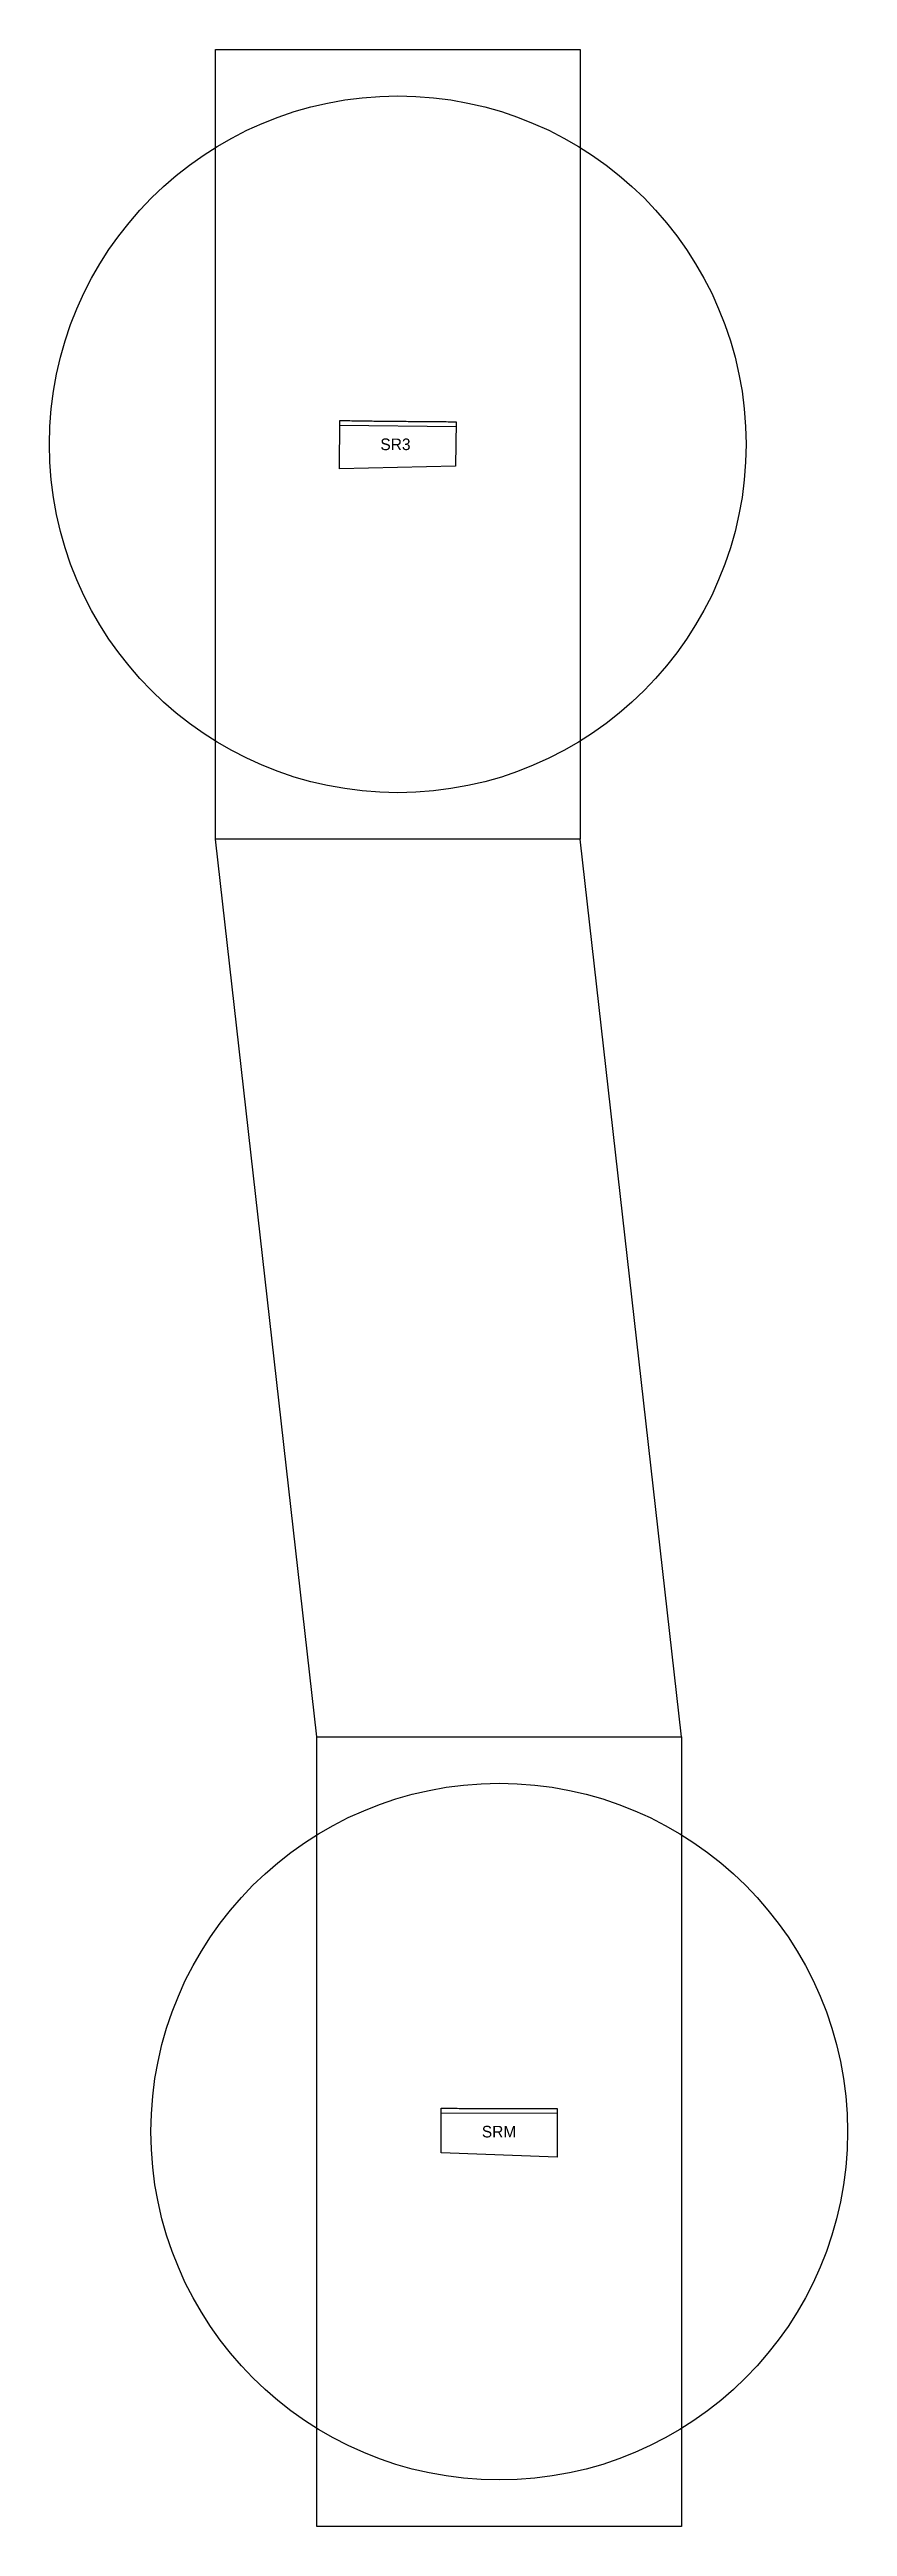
# Model space of a CAD drawing. Header units: millimetres. Extents: x -29796 to 3026657, y -20226 to 3023372.
# Drawn here: x -703 to 1015, y -20226 to -14894 of the extents above; entities that cross this region are included whole.
import ezdxf

# ---------------------------------------------------------------- set-up
doc = ezdxf.new("R2010")
doc.units = ezdxf.units.MM
for name, color, linetype in [('Mirrors', 255, 'Continuous'), ('text', 255, 'Continuous'), ('Vacuum', 255, 'Continuous')]:
    doc.layers.add(name, color=color, linetype=linetype)

msp = doc.modelspace()

# ---------------------------------------------------------------- texts
at = {"layer": 'text'}
for s, p in [('SR3', (9.2, -15756.1)), ('SRM', (227.7, -19388.9))]:
    msp.add_text(s, height=25, dxfattribs=at).set_placement(p)

# ---------------------------------------------------------------- linework, layer by layer
at = {"layer": 'Mirrors'}
for p, q in [((-78.9, -15796.7), (-77.8, -15692.3)), ((-77.9, -15702.3), (172.1, -15705)), ((172.2, -15695), (171.2, -15790.6)), ((171.2, -15790.6), (-78.9, -15796.7)), ((140.1, -19421.8), (140.3, -19326.2)), ((140.3, -19336.2), (390.3, -19336.7)), ((390.3, -19326.7), (390.1, -19431.1)), ((390.1, -19431.1), (140.1, -19421.8))]:
    msp.add_line(p, q, dxfattribs=at)
for points in [[(-77.8, -15692.3), (-73.4, -15692.4), (-69.1, -15692.5), (-64.8, -15692.5), (-60.5, -15692.6), (-56.2, -15692.6), (-51.9, -15692.7), (-47.6, -15692.8), (-43.3, -15692.8), (-39, -15692.9), (-34.7, -15693), (-30.3, -15693), (-26, -15693.1), (-21.7, -15693.1), (-17.4, -15693.2), (-13.1, -15693.2), (-8.8, -15693.3), (-4.5, -15693.4), (-0.2, -15693.4), (4.1, -15693.5), (8.4, -15693.5), (12.8, -15693.6), (17.1, -15693.6), (21.4, -15693.7), (25.7, -15693.7), (30, -15693.8), (34.3, -15693.8), (38.6, -15693.9), (42.9, -15693.9), (47.2, -15694), (47.2, -15694), (51.5, -15694), (55.9, -15694), (60.2, -15694.1), (64.5, -15694.1), (68.8, -15694.2), (73.1, -15694.2), (77.4, -15694.3), (81.7, -15694.3), (86, -15694.3), (90.3, -15694.4), (94.7, -15694.4), (99, -15694.4), (103.3, -15694.5), (107.6, -15694.5), (111.9, -15694.5), (116.2, -15694.6), (120.5, -15694.6), (124.8, -15694.6), (129.1, -15694.7), (133.4, -15694.7), (137.8, -15694.7), (142.1, -15694.8), (146.4, -15694.8), (150.7, -15694.8), (155, -15694.9), (159.3, -15694.9), (163.6, -15694.9), (167.9, -15694.9), (172.2, -15695)], [(140.3, -19326.2), (144.6, -19326.2), (148.9, -19326.2), (153.2, -19326.2), (157.5, -19326.2), (161.8, -19326.2), (166.1, -19326.2), (170.5, -19326.2), (174.8, -19326.2), (179.1, -19326.3), (183.4, -19326.3), (187.7, -19326.3), (192, -19326.3), (196.3, -19326.3), (200.6, -19326.3), (204.9, -19326.3), (209.2, -19326.3), (213.6, -19326.3), (217.9, -19326.3), (222.2, -19326.4), (226.5, -19326.4), (230.8, -19326.4), (235.1, -19326.4), (239.4, -19326.4), (243.7, -19326.4), (248, -19326.4), (252.3, -19326.4), (256.7, -19326.4), (261, -19326.4), (265.3, -19326.5), (265.3, -19326.5), (269.6, -19326.5), (273.9, -19326.5), (278.2, -19326.5), (282.5, -19326.5), (286.8, -19326.5), (291.1, -19326.5), (295.5, -19326.5), (299.8, -19326.5), (304.1, -19326.5), (308.4, -19326.5), (312.7, -19326.6), (317, -19326.6), (321.3, -19326.6), (325.6, -19326.6), (329.9, -19326.6), (334.2, -19326.6), (338.6, -19326.6), (342.9, -19326.6), (347.2, -19326.6), (351.5, -19326.6), (355.8, -19326.6), (360.1, -19326.7), (364.4, -19326.7), (368.7, -19326.7), (373, -19326.7), (377.3, -19326.7), (381.7, -19326.7), (386, -19326.7), (390.3, -19326.7)]]:
    msp.add_lwpolyline(points, dxfattribs=at)
at = {"layer": 'Vacuum'}
for p, q in [((-127.3, -18526.4), (-345.8, -16593.6)), ((657.7, -18526.4), (439.2, -16593.6))]:
    msp.add_line(p, q, dxfattribs=at)
for points in [[(-345.8, -14893.6), (439.2, -14893.6), (439.2, -16593.6), (-345.8, -16593.6), (-345.8, -14893.6)], [(-127.3, -18526.4), (657.7, -18526.4), (657.7, -20226.4), (-127.3, -20226.4), (-127.3, -18526.4)]]:
    msp.add_lwpolyline(points, dxfattribs=at)
for centre in [(46.7, -15743.6), (265.2, -19376.4)]:
    msp.add_circle(centre, 750, dxfattribs=at)

msp.set_redraw_order([(e.dxf.handle, doc.entitydb.next_handle()) for e in msp.query("TEXT MTEXT ATTDEF DIMENSION ARC_DIMENSION")])  # texts and dimensions are drawn at this point

doc.saveas('drawing.dxf')
